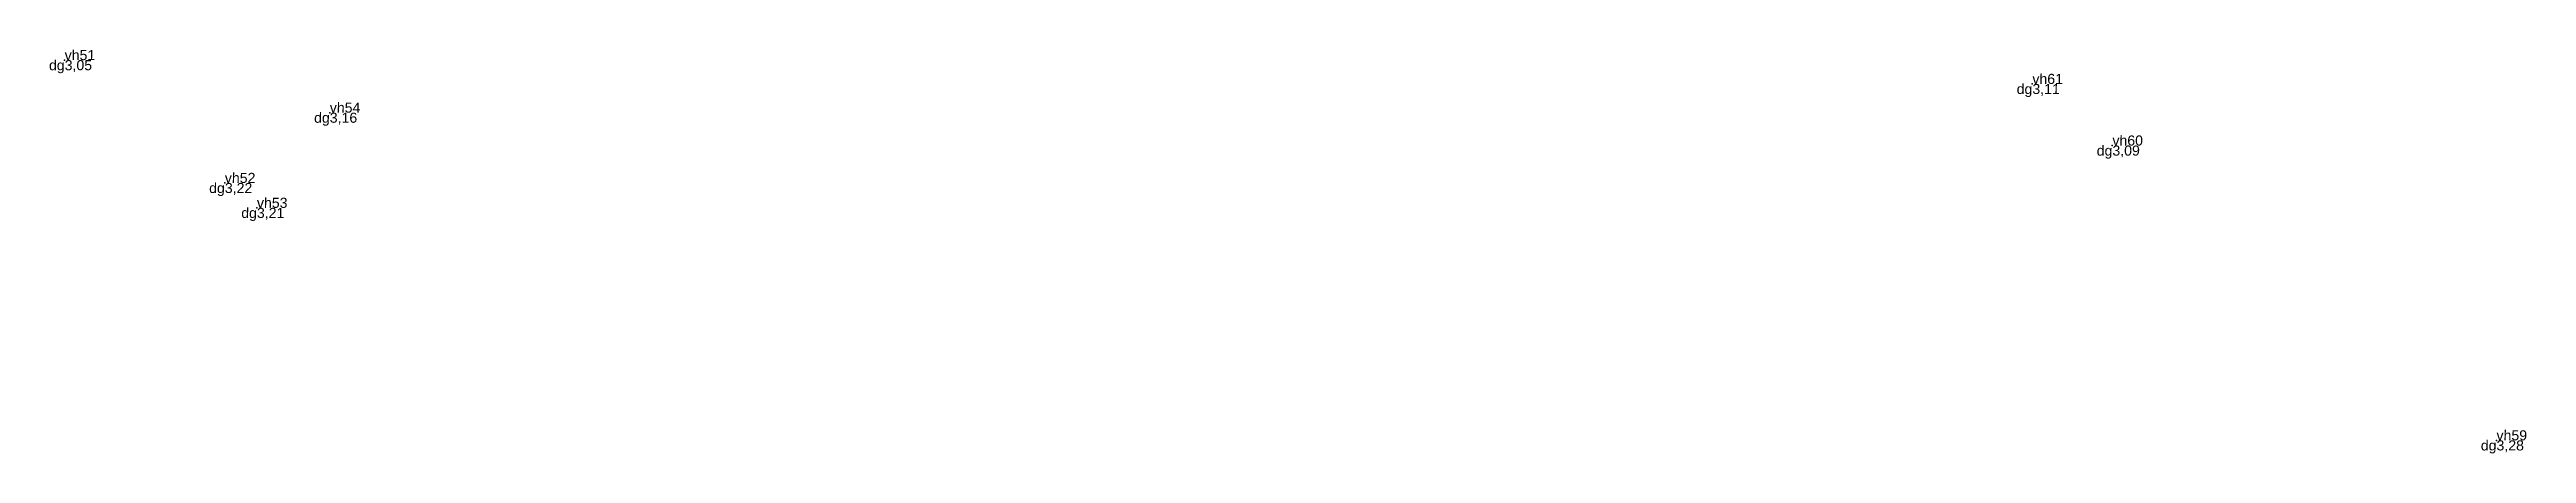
# Model space of a CAD drawing. Header units: metres. Extents: x 584732 to 606137, y 2257469 to 2286410.
# Drawn here: x 592530.6 to 592776, y 2269607.5 to 2269647.5 of the extents above; entities that cross this region are included whole.
import ezdxf
from ezdxf.enums import TextEntityAlignment as Align

# ---------------------------------------------------------------- set-up
doc = ezdxf.new("R2010")
doc.units = ezdxf.units.M
doc.header["$MEASUREMENT"] = 0
for name, color, linetype in [('diem', 2, 'Continuous'), ('Docao', 22, 'Continuous'), ('Madiem', 5, 'Continuous'), ('Tendiem', 7, 'Continuous')]:
    doc.layers.add(name, color=color, linetype=linetype)
doc.styles.add('VnArial', font='txt')

msp = doc.modelspace()

# ---------------------------------------------------------------- texts
at = {"layer": 'Docao', "style": 'VnArial', "oblique": 1}
for s, p in [('3,05', (592532.08, 2269646.48, 3.05)), ('3,11', (592727.06, 2269644.12, 3.11)), ('3,16', (592558.35, 2269641.27, 3.16)), ('3,09', (592734.99, 2269638.01, 3.09)), ('3,22', (592547.95, 2269634.3, 3.22)), ('3,21', (592551.13, 2269631.83, 3.21)), ('3,28', (592773.05, 2269608.77, 3.28))]:
    msp.add_text(s, height=1, dxfattribs=at).set_placement(p, align=Align.TOP_LEFT)
at = {"layer": 'Madiem', "style": 'VnArial', "oblique": 1}
for p in [(592532.08, 2269646.48, 3.05), (592727.06, 2269644.12, 3.11), (592558.35, 2269641.27, 3.16), (592734.99, 2269638.01, 3.09), (592547.95, 2269634.3, 3.22), (592551.13, 2269631.83, 3.21), (592773.05, 2269608.77, 3.28)]:
    msp.add_text('dg', height=1, dxfattribs=at).set_placement(p, align=Align.TOP_RIGHT)
at = {"layer": 'Tendiem', "style": 'VnArial', "oblique": 1}
for s, p in [('vh51', (592532.08, 2269646.48, 3.05)), ('vh61', (592727.06, 2269644.12, 3.11)), ('vh54', (592558.35, 2269641.27, 3.16)), ('vh60', (592734.99, 2269638.01, 3.09)), ('vh52', (592547.95, 2269634.3, 3.22)), ('vh53', (592551.13, 2269631.83, 3.21)), ('vh59', (592773.05, 2269608.77, 3.28))]:
    msp.add_text(s, height=1, dxfattribs=at).set_placement(p)

# ---------------------------------------------------------------- linework, layer by layer
at = {"layer": 'diem'}
for p in [(592532.08, 2269646.48, 3.05), (592727.06, 2269644.12, 3.11), (592558.35, 2269641.27, 3.16), (592734.99, 2269638.01, 3.09), (592547.95, 2269634.3, 3.22), (592551.13, 2269631.83, 3.21), (592773.05, 2269608.77, 3.28)]:
    msp.add_point(p, dxfattribs=at)

msp.set_redraw_order([(e.dxf.handle, doc.entitydb.next_handle()) for e in msp.query("TEXT MTEXT ATTDEF DIMENSION ARC_DIMENSION")])  # texts and dimensions are drawn at this point

doc.saveas('drawing.dxf')
